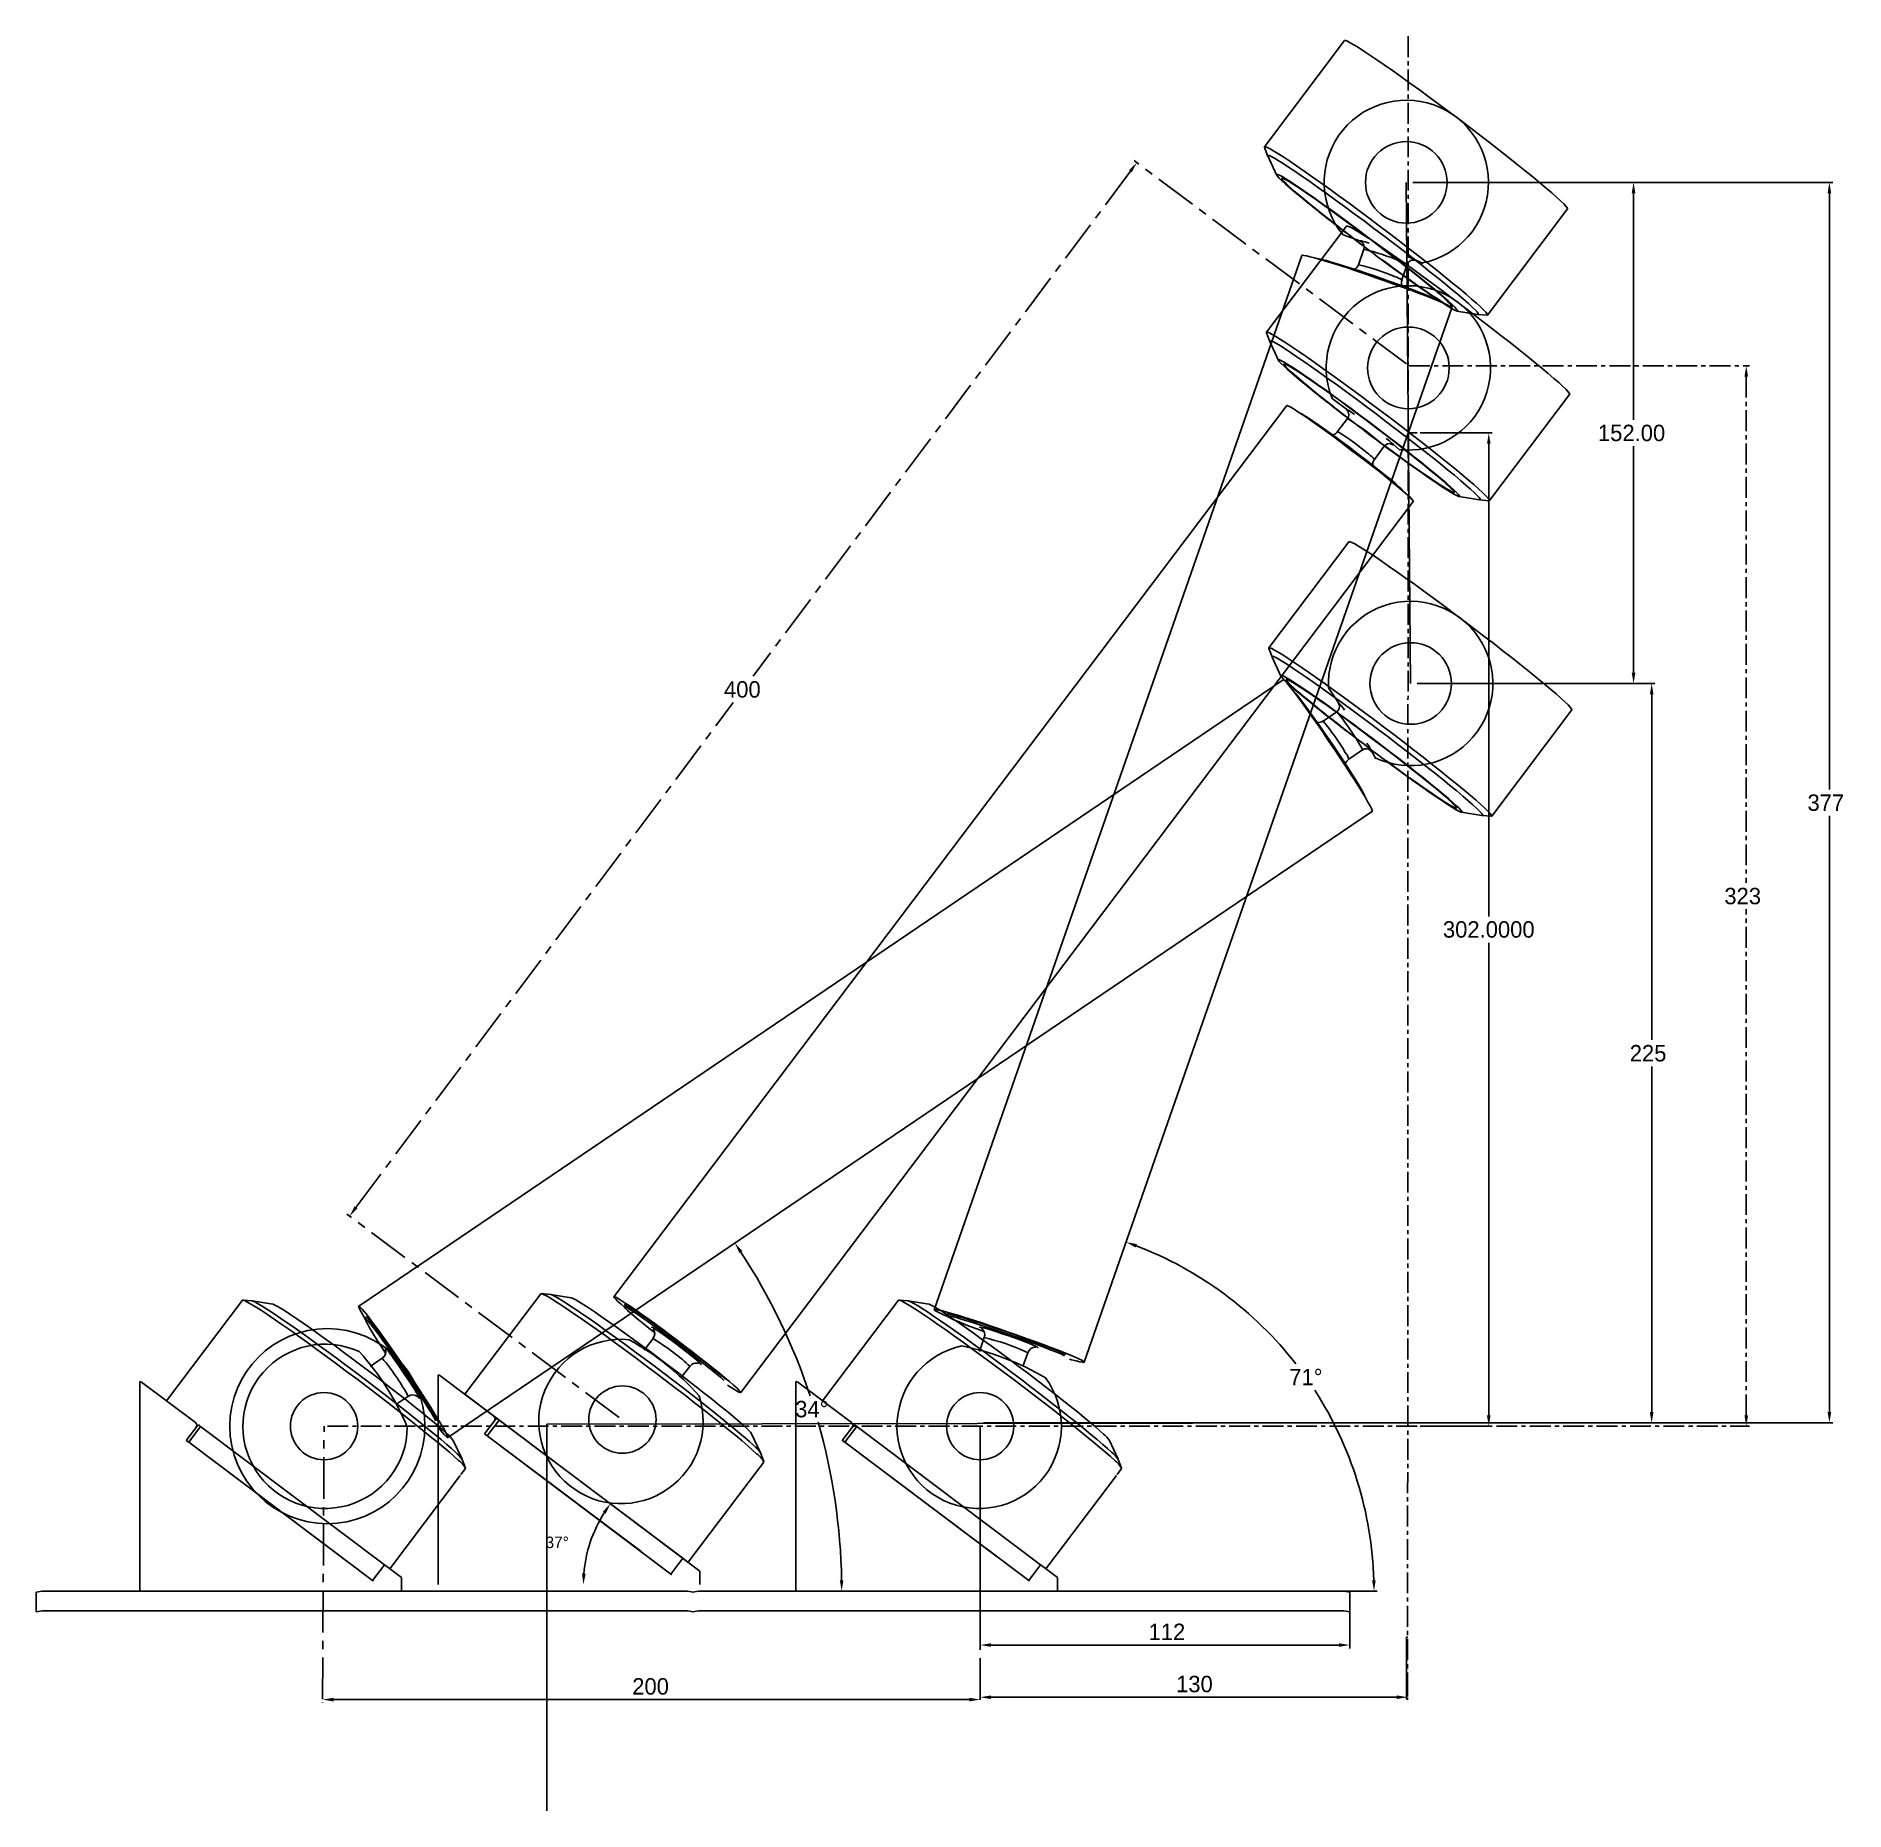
# Model space of a CAD drawing. Extents: x -89 to 462, y -117 to 423.
import ezdxf

# ---------------------------------------------------------------- set-up
doc = ezdxf.new("R2010")
doc.units = 0
doc.header["$MEASUREMENT"] = 0
doc.header["$PDSIZE"] = -1
doc.linetypes.add('CENTER', pattern=[10.16, 6.35, -1.27, 1.27, -1.27])
doc.linetypes.add('CENTERX2', pattern=[20.32, 12.7, -2.54, 2.54, -2.54])
doc.layers.get('0').update_dxf_attribs({"linetype": 'CONTINUOUS'})
doc.layers.get('DEFPOINTS').update_dxf_attribs({"linetype": 'CONTINUOUS'})
doc.dimstyles.new('ISO-25', dxfattribs={"dimtxt": 2.5, "dimasz": 2.5, "dimexe": 1.25, "dimexo": 0.625, "dimtad": 1, "dimdsep": 46, "dimtxsty": 'STANDARD', "dimcen": 2.5, "dimadec": 0, "dimazin": 0, "dimtfac": 1, "dimtmove": 2, "dimatfit": 3, "dimfxl": 1, "dimtolj": 1, "dimtzin": 0, "dimarcsym": 0})

msp = doc.modelspace()

# ---------------------------------------------------------------- blocks, each defined once
blk = doc.blocks.new('*D9')
at = {"color": 0}
blk.add_arc((118.76, -48.2), 40.88, 147.6702, 175.3706, dxfattribs=at)
for points in [[(84.67, -26.65), (83.76, -26.02), (86.09, -23.62)], [(77.46, -44.87), (78.56, -44.92), (77.88, -48.2)]]:
    blk.add_solid(points, dxfattribs=at)
at = {"layer": 'DEFPOINTS', "color": 0}
for p in [(41.81, 9.7), (81.6, -31.15), (33.69, -48.2), (113.28, -48.2), (113.29, -44.08)]:
    blk.add_point(p, dxfattribs=at)
at = {"color": 0, "linetype": 'Continuous'}
blk.add_text('37°', height=3.5, dxfattribs=at).set_placement((66.37, -37.09))
blk = doc.blocks.new('*D22')
at = {"color": 0}
for p, q in [((331.51, 225.93), (403.82, 225.93)), ((402.82, 222.63), (402.82, 117.49)), ((402.82, 4.3), (402.82, 109.44)), ((200.57, 1), (403.82, 1))]:
    blk.add_line(p, q, dxfattribs=at)
for points in [[(403.37, 222.63), (402.27, 222.63), (402.82, 225.93)], [(402.27, 4.3), (403.37, 4.3), (402.82, 1)]]:
    blk.add_solid(points, dxfattribs=at)
at = {"layer": 'DEFPOINTS', "color": 0}
for p in [(330.51, 225.93), (199.57, 1), (402.82, 1)]:
    blk.add_point(p, dxfattribs=at)
at = {"color": 0, "linetype": 'Continuous'}
blk.add_text('225', height=5, dxfattribs=at).set_placement((396.15, 110.96))
blk = doc.blocks.new('*D23')
at = {"color": 0, "linetype": 'CENTER'}
for p, q in [((329.02, 322.55), (432.59, 322.55)), ((431.59, 319.24), (431.59, 165.3)), ((431.59, 3.3), (431.59, 157.25)), ((0, 0), (432.59, 0))]:
    blk.add_line(p, q, dxfattribs=at)
at = {"color": 0}
for points in [[(432.15, 319.24), (431.04, 319.24), (431.59, 322.55)], [(431.04, 3.3), (432.15, 3.3), (431.59, 0)]]:
    blk.add_solid(points, dxfattribs=at)
at = {"layer": 'DEFPOINTS', "color": 0}
for p in [(328.02, 322.55), (-1, 0), (431.59, 0)]:
    blk.add_point(p, dxfattribs=at)
at = {"color": 0, "linetype": 'Continuous'}
blk.add_text('323', height=5, dxfattribs=at).set_placement((424.93, 158.77))
blk = doc.blocks.new('*D24')
at = {"color": 0}
for p, q in [((330.19, 378.39), (457.88, 378.39)), ((456.88, 375.09), (456.88, 193.72)), ((456.88, 4.3), (456.88, 185.67)), ((199.57, 1), (457.88, 1))]:
    blk.add_line(p, q, dxfattribs=at)
for points in [[(457.43, 375.09), (456.33, 375.09), (456.88, 378.39)], [(456.33, 4.3), (457.43, 4.3), (456.88, 1)]]:
    blk.add_solid(points, dxfattribs=at)
at = {"layer": 'DEFPOINTS', "color": 0}
for p in [(329.19, 378.39), (198.57, 1), (456.88, 1)]:
    blk.add_point(p, dxfattribs=at)
at = {"color": 0, "linetype": 'Continuous'}
blk.add_text('377', height=5, dxfattribs=at).set_placement((450.21, 187.19))
blk = doc.blocks.new('*D26')
at = {"color": 0}
for p, q in [((198.57, -82.28), (198.57, -81.46)), ((201.88, -82.46), (325.27, -82.46)), ((328.57, -82.28), (328.57, -81.46))]:
    blk.add_line(p, q, dxfattribs=at)
for points in [[(201.88, -81.91), (201.88, -83.02), (198.57, -82.46)], [(325.27, -83.02), (325.27, -81.91), (328.57, -82.46)]]:
    blk.add_solid(points, dxfattribs=at)
at = {"layer": 'DEFPOINTS', "color": 0}
for p in [(328.57, -82.46), (198.57, -83.28), (328.57, -83.28)]:
    blk.add_point(p, dxfattribs=at)
at = {"color": 0, "linetype": 'Continuous'}
blk.add_text('130', height=5, dxfattribs=at).set_placement((258.16, -80.94))
blk = doc.blocks.new('*D27')
at = {"color": 0}
for p, q in [((198.57, -82.28), (198.57, -82.18)), ((-1.43, -84.04), (-1.43, -84.18)), ((195.27, -83.18), (1.88, -83.18))]:
    blk.add_line(p, q, dxfattribs=at)
for points in [[(1.88, -82.63), (1.88, -83.73), (-1.43, -83.18)], [(195.27, -83.73), (195.27, -82.63), (198.57, -83.18)]]:
    blk.add_solid(points, dxfattribs=at)
at = {"layer": 'DEFPOINTS', "color": 0}
for p in [(-1.43, -83.04), (-1.43, -83.18), (198.57, -83.28)]:
    blk.add_point(p, dxfattribs=at)
at = {"color": 0, "linetype": 'Continuous'}
blk.add_text('200', height=5, dxfattribs=at).set_placement((92.74, -81.66))
blk = doc.blocks.new('*D28')
at = {"color": 0, "linetype": 'CENTERX2'}
for p, q in [((244.25, 381.76), (129.49, 228.16)), ((328.22, 323.15), (245.43, 385)), ((8.71, 66.52), (123.47, 220.12)), ((88.73, 2.62), (5.94, 64.48))]:
    blk.add_line(p, q, dxfattribs=at)
at = {"color": 0}
for points in [[(244.69, 381.43), (243.81, 382.09), (246.23, 384.4)], [(8.27, 66.85), (9.15, 66.19), (6.74, 63.88)]]:
    blk.add_solid(points, dxfattribs=at)
at = {"layer": 'DEFPOINTS', "color": 0}
for p in [(329.02, 322.55), (6.74, 63.88), (89.53, 2.02)]:
    blk.add_point(p, dxfattribs=at)
at = {"color": 0, "linetype": 'Continuous'}
blk.add_text('400', height=5, dxfattribs=at).set_placement((120.65, 221.64))
blk = doc.blocks.new('*D29')
at = {"color": 0}
for p, q in [((198.57, 0), (198.57, -67.59)), ((311.01, -51.46), (311.01, -67.59)), ((201.88, -66.59), (307.71, -66.59))]:
    blk.add_line(p, q, dxfattribs=at)
for points in [[(201.88, -66.04), (201.88, -67.14), (198.57, -66.59)], [(307.71, -67.14), (307.71, -66.04), (311.01, -66.59)]]:
    blk.add_solid(points, dxfattribs=at)
at = {"layer": 'DEFPOINTS', "color": 0}
for p in [(198.57, 1), (311.01, -50.46), (311.01, -66.59)]:
    blk.add_point(p, dxfattribs=at)
at = {"color": 0, "linetype": 'Continuous'}
blk.add_text('112', height=5, dxfattribs=at).set_placement((249.79, -65.07))
blk = doc.blocks.new('*D32')
at = {"color": 0}
blk.add_line((307.01, -50.19), (319.37, -50.19), dxfattribs=at)
for start, end in [(37.9451, 69.095), (1.6825, 32.911)]:
    blk.add_arc((205.92, -50.19), 112.45, start, end, dxfattribs=at)
for points in [[(246.24, 55.38), (245.86, 54.34), (242.95, 55.99)], [(317.77, -46.89), (318.87, -46.88), (318.37, -50.19)]]:
    blk.add_solid(points, dxfattribs=at)
at = {"layer": 'DEFPOINTS', "color": 0}
for p in [(342.06, 340.25), (230.22, 19.51), (308.97, -5.18), (116.01, -50.19), (306.01, -50.19)]:
    blk.add_point(p, dxfattribs=at)
at = {"color": 0, "linetype": 'Continuous'}
blk.add_text('71°', height=5, dxfattribs=at).set_placement((292.6, 12.44))
blk = doc.blocks.new('*D33')
at = {"color": 0}
for start, end in [(18.3383, 33.1109), (1.002, 15.7834)]:
    blk.add_arc((-32.36, -50.19), 188.81, start, end, dxfattribs=at)
for points in [[(126.25, 53.26), (125.33, 52.65), (123.96, 55.7)], [(155.87, -46.89), (156.97, -46.88), (156.45, -50.19)]]:
    blk.add_solid(points, dxfattribs=at)
at = {"layer": 'DEFPOINTS', "color": 0}
for p in [(317.86, 187.05), (36.63, -3.45), (152.74, -12.96), (116.01, -50.19), (306.01, -50.19)]:
    blk.add_point(p, dxfattribs=at)
at = {"color": 0, "linetype": 'Continuous'}
blk.add_text('34°', height=5, dxfattribs=at).set_placement((142.31, 2.69))
blk = doc.blocks.new('*D34')
at = {"color": 0}
for p, q in [((331.19, 378.39), (398.31, 378.39)), ((397.31, 375.09), (397.31, 306.18)), ((397.31, 229.23), (397.31, 298.13)), ((332.51, 225.93), (398.31, 225.93))]:
    blk.add_line(p, q, dxfattribs=at)
for points in [[(397.86, 375.09), (396.76, 375.09), (397.31, 378.39)], [(396.76, 229.23), (397.86, 229.23), (397.31, 225.93)]]:
    blk.add_solid(points, dxfattribs=at)
at = {"layer": 'DEFPOINTS', "color": 0}
for p in [(330.19, 378.39), (331.51, 225.93), (397.31, 225.93)]:
    blk.add_point(p, dxfattribs=at)
at = {"color": 0, "linetype": 'Continuous'}
blk.add_text('152.00', height=5, dxfattribs=at).set_placement((386.48, 299.66))
blk = doc.blocks.new('*D36')
at = {"color": 0, "lineweight": -2, "transparency": 16777216}
for p, q in [((332.45, 302.16), (354.27, 302.16)), ((353.27, 298.86), (353.27, 155.1)), ((353.27, 3.3), (353.27, 147.06)), ((332.45, 0), (354.27, 0))]:
    blk.add_line(p, q, dxfattribs=at)
at = {"color": 0, "transparency": 16777216}
for points in [[(352.72, 298.86), (353.82, 298.86), (353.27, 302.16)], [(352.72, 3.3), (353.82, 3.3), (353.27, 0)]]:
    blk.add_solid(points, dxfattribs=at)
at = {"layer": 'DEFPOINTS', "color": 0, "transparency": 16777216}
for p in [(331.45, 302.16), (331.45, 0), (353.27, 0)]:
    blk.add_point(p, dxfattribs=at)
at = {"color": 0, "transparency": 16777216, "insert": (353.27, 151.08), "char_height": 5, "attachment_point": 5}
blk.add_mtext('\\A1;302.0000', dxfattribs=at)

# ---------------------------------------------------------------- dimensions: what is measured, and where the dimension line sits
at = {"color": 5, "linetype": 'CENTERX2'}
dim = msp.add_aligned_dim(p1=(329.01643, 322.54659), p2=(89.52647, 2.01848), distance=-103.34704, dimstyle='ISO-25', override={"dimtxt": 5, "dimasz": 3.302, "dimexe": 1, "dimexo": 1, "dimgap": 1.524, "dimtih": 1, "dimtoh": 1, "dimdec": 0, "dimrnd": 1, "dimzin": 0, "dimtdec": 2, "dimtmove": 2}, dxfattribs=at)
dim.commit()
dim.dimension.update_dxf_attribs({"geometry": '*D28', "text_midpoint": (126.48162, 224.14087)})
at = {"color": 1}
dim = msp.add_linear_dim(base=(456.88124, 1), p1=(329.18799, 378.38866), p2=(198.57309, 1), angle=90, dimstyle='ISO-25', override={"dimtxt": 5, "dimasz": 3.302, "dimexe": 1, "dimexo": 1, "dimgap": 1.524, "dimtih": 1, "dimtoh": 1, "dimdec": 0, "dimrnd": 1, "dimzin": 0, "dimtdec": 2, "dimtmove": 2}, dxfattribs=at)
dim.commit()
dim.dimension.update_dxf_attribs({"geometry": '*D24', "text_midpoint": (456.88124, 189.69433)})
at = {"color": 3}
dim = msp.add_linear_dim(base=(397.3116, 225.92817), p1=(330.18799, 378.38866), p2=(331.51381, 225.92817), angle=90, dimstyle='ISO-25', override={"dimtxt": 5, "dimasz": 3.302, "dimexe": 1, "dimexo": 1, "dimgap": 1.524, "dimtih": 1, "dimtoh": 1, "dimdec": 2, "dimrnd": 1, "dimzin": 0, "dimtdec": 2, "dimtmove": 2}, dxfattribs=at)
dim.commit()
dim.dimension.update_dxf_attribs({"geometry": '*D34', "text_midpoint": (397.3116, 302.15841)})
for base, line1, picture, middle in [((308.97408, -5.18091), ((342.05865, 340.24632), (230.22339, 19.50523)), '*D32', (297.59714, 14.93545)), ((152.74252, -12.96049), ((317.86423, 187.04989), (36.6324, -3.45112)), '*D33', (148.14403, 5.19427))]:
    dim = msp.add_angular_dim_2l(base=base, line1=line1, line2=((306.00923, -50.18656), (116.00923, -50.18656)), dimstyle='ISO-25', override={"dimtxt": 5, "dimasz": 3.302, "dimexe": 1, "dimexo": 1, "dimgap": 1.524, "dimtih": 1, "dimtoh": 1, "dimdec": 2, "dimrnd": 1, "dimzin": 0, "dimtdec": 2, "dimtmove": 2}, dxfattribs=at)
    dim.commit()
    dim.dimension.update_dxf_attribs({"geometry": picture, "text_midpoint": middle})
at = {"color": 7, "linetype": 'CENTER'}
dim = msp.add_linear_dim(base=(431.59467, 0), p1=(328.01643, 322.54659), p2=(-1, 0), angle=90, dimstyle='ISO-25', override={"dimtxt": 5, "dimasz": 3.302, "dimexe": 1, "dimexo": 1, "dimgap": 1.524, "dimtih": 1, "dimtoh": 1, "dimdec": 0, "dimrnd": 1, "dimzin": 0, "dimtdec": 2, "dimtmove": 2}, dxfattribs=at)
dim.commit()
dim.dimension.update_dxf_attribs({"geometry": '*D23', "text_midpoint": (431.59467, 161.2733)})
at = {"color": 3}
dim = msp.add_aligned_dim(p1=(331.44508, 302.15841), p2=(331.44508, 0), distance=21.82199, dimstyle='ISO-25', override={"dimtxt": 5, "dimasz": 3.302, "dimexe": 1, "dimexo": 1, "dimgap": 1.524, "dimtih": 1, "dimtoh": 1, "dimdec": 4, "dimrnd": 1, "dimzin": 0, "dimtdec": 4, "dimtmove": 0}, dxfattribs=at)
dim.commit()
dim.dimension.update_dxf_attribs({"geometry": '*D36', "text_midpoint": (353.26707, 151.07921)})
at = {"color": 4}
dim = msp.add_linear_dim(base=(402.8203, 1), p1=(330.51381, 225.92817), p2=(199.57309, 1), angle=90, dimstyle='ISO-25', override={"dimtxt": 5, "dimasz": 3.302, "dimexe": 1, "dimexo": 1, "dimgap": 1.524, "dimtih": 1, "dimtoh": 1, "dimdec": 0, "dimrnd": 1, "dimzin": 0, "dimtdec": 2, "dimtmove": 2}, dxfattribs=at)
dim.commit()
dim.dimension.update_dxf_attribs({"geometry": '*D22', "text_midpoint": (402.8203, 113.46408)})
dim = msp.add_angular_dim_2l(base=(81.5998, -31.153), line1=((113.28972, -44.08235), (41.811, 9.70103)), line2=((113.28476, -48.19546), (33.69066, -48.19546)), dimstyle='ISO-25', override={"dimtxt": 3.5, "dimasz": 3.302, "dimexe": 1, "dimexo": 1, "dimgap": 1.524, "dimtih": 1, "dimtoh": 1, "dimdec": 2, "dimrnd": 1, "dimzin": 0, "dimtdec": 2, "dimtmove": 2})
dim.commit()
dim.dimension.update_dxf_attribs({"geometry": '*D9', "text_midpoint": (70.45808, -35.33835), "dimtype": 162})
at = {"color": 7}
for base, p1, p2, picture, middle in [((311.00923, -66.59155), (198.57309, 1), (311.00923, -50.45845), '*D29', (254.79116, -62.56755)), ((-1.42676, -83.17915), (198.57309, -83.27829), (-1.42676, -83.03972), '*D27', (98.57317, -79.15515)), ((328.57309, -82.46484), (198.57309, -83.27829), (328.57309, -83.27829), '*D26', (263.57309, -78.44084))]:
    dim = msp.add_linear_dim(base=base, p1=p1, p2=p2, angle=180, dimstyle='ISO-25', override={"dimtxt": 5, "dimasz": 3.302, "dimexe": 1, "dimexo": 1, "dimgap": 1.524, "dimtih": 1, "dimtoh": 1, "dimdec": 0, "dimrnd": 1, "dimzin": 0, "dimtdec": 2, "dimtmove": 2}, dxfattribs=at)
    dim.commit()
    dim.dimension.update_dxf_attribs({"geometry": picture, "text_midpoint": middle})

# ---------------------------------------------------------------- linework, layer by layer
at = {"color": 1, "linetype": 'Continuous'}
for p, q in [((285.00982, 389.23402), (309.38644, 421.53503)), ((286.01032, 386.45721), (285.01405, 389.07109)), ((288.70847, 380.66394), (286.02731, 386.41727)), ((377.23403, 370.33244), (352.85741, 338.03144)), ((313.63214, 353.33215), (315.27678, 358.04893)), ((184.61626, 35.40742), (296.45152, 356.14851)), ((328.49623, 353.4396), (326.8516, 348.72282)), ((342.05865, 340.24632), (230.22339, 19.50523)), ((349.8696, 338.23737), (343.60153, 339.23775)), ((352.69957, 337.99082), (349.91267, 338.23198)), ((150.62978, 7.70993), (173.71752, 38.30306)), ((173.87536, 38.34367), (176.66225, 38.10252)), ((176.70533, 38.09713), (182.97339, 37.09674)), ((188.60475, 33.46795), (188.53313, 34.0217)), ((188.53488, 34.04108), (188.56997, 34.14172)), ((198.36538, 22.7496), (199.82331, 26.93092)), ((213.04277, 22.32159), (211.58484, 18.14027)), ((142.50944, -50.18656), (142.51111, 13.56782)), ((143.08457, 13.38724), (159.4451, 1.07694)), ((156.64073, -4.34811), (160.24416, 0.42674)), ((159.84843, 0.45083), (159.82525, 0.46828)), ((159.84843, 0.45083), (159.832, 0.42906)), ((156.93073, -3.91399), (156.93073, -3.96383)), ((157.02815, -4.60615), (204.15733, -40.06799)), ((161.04237, -0.12126), (157.43148, -4.90598)), ((213.33597, -46.9707), (157.43148, -4.90598)), ((159.64192, -0.32144), (159.64192, -0.37128)), ((216.94686, -42.18598), (161.04237, -0.12126)), ((237.86645, -4.32944), (240.54761, -10.08277)), ((240.56461, -10.12271), (241.56087, -12.7366)), ((240.00923, -14.96118), (218.54943, -43.39717)), ((241.56511, -12.89953), (240.22281, -14.67817)), ((216.94686, -42.18598), (213.33597, -46.9707)), ((217.23338, -42.40755), (222.10849, -46.07345)), ((222.10849, -46.07345), (222.10354, -50.18656)), ((222.10849, -46.39972), (222.10393, -50.18656)), ((222.13799, -46.47264), (222.10836, -46.5119)), ((222.10849, -46.07345), (222.10849, -46.39972)), ((222.13799, -50.18656), (222.13799, -46.47264)), ((306.00923, -50.18656), (116.00923, -50.18656)), ((306.00923, -56.17768), (116.00923, -56.17768))]:
    msp.add_line(p, q, dxfattribs=at)
at = {"linetype": 'CENTER'}
msp.add_line((328.78892, 422.86276), (328.57309, -83.27829), dxfattribs=at)
at = {"color": 3}
for p, q in [((328.18799, 378.38866), (329.51381, 225.92817)), ((328.8509, 302.15841), (331.44508, 302.15841)), ((328.72717, 1), (66.72749, 0.58672)), ((66.72749, 0.58672), (66.72749, -117.02243))]:
    msp.add_line(p, q, dxfattribs=at)
at = {"color": 7, "linetype": 'Continuous'}
for p, q in [((285.63935, 332.79341), (310.01598, 365.09442)), ((286.63985, 330.0166), (285.64358, 332.63048)), ((289.33801, 324.22333), (286.65685, 329.97666)), ((377.86356, 313.89183), (353.48694, 281.59082)), ((87.18083, 39.35173), (291.79794, 310.48603)), ((307.29263, 302.54752), (310.3017, 306.53479)), ((321.4766, 298.10142), (318.46753, 294.11415)), ((330.35133, 281.39091), (125.73422, 10.25661)), ((350.49913, 281.79675), (344.23107, 282.79714)), ((353.3291, 281.55021), (350.5422, 281.79136)), ((41.811, 9.70103), (64.89874, 40.29416)), ((65.05658, 40.33477), (67.84348, 40.09362)), ((67.88655, 40.08823), (74.15461, 39.08784)), ((90.38452, 36.28482), (90.48578, 36.83392)), ((90.49338, 36.85184), (90.55758, 36.93691)), ((96.39715, 23.09386), (99.06463, 26.62849)), ((110.23953, 18.19512), (107.57205, 14.6605)), ((33.69066, -48.19546), (33.69234, 15.55892)), ((34.26579, 15.37834), (50.62632, 3.06804)), ((47.82195, -2.35701), (51.42539, 2.41784)), ((52.2236, 1.86984), (48.61271, -2.91489)), ((51.02966, 2.44193), (51.00647, 2.45938)), ((51.02966, 2.44193), (51.01323, 2.42016)), ((108.12808, -40.19488), (52.2236, 1.86984)), ((48.20937, -2.61505), (95.33855, -38.07689)), ((104.51719, -44.97961), (48.61271, -2.91489)), ((129.04768, -2.33834), (131.72883, -8.09167)), ((132.74633, -10.90843), (131.40404, -12.68707)), ((131.74583, -8.13162), (132.7421, -10.7455)), ((131.40404, -12.68707), (109.73066, -41.40607)), ((108.12808, -40.19488), (104.51719, -44.97961)), ((108.41461, -40.41645), (113.28972, -44.08235)), ((113.28972, -44.08235), (113.28476, -48.19546)), ((113.28972, -44.40862), (113.28516, -48.19546)), ((113.28972, -44.08235), (113.28972, -44.40862)), ((113.31921, -48.19546), (113.31921, -44.48154)), ((328.57309, -83.27829), (328.37309, -83.00608))]:
    msp.add_line(p, q, dxfattribs=at)
at = {"color": 1}
for p, q in [((314.0821, 360.61388), (308.9586, 362.41271)), ((330.85549, 354.82578), (333.3499, 353.72215))]:
    msp.add_line(p, q, dxfattribs=at)
for p, q in [((309.94921, 309.34227), (305.62191, 312.6226)), ((324.14686, 298.69918), (326.18391, 296.8852)), ((113.28972, -44.08235), (41.811, 9.70103))]:
    msp.add_line(p, q)
at = {"color": 4, "linetype": 'Continuous'}
for p, q in [((286.33564, 236.77353), (310.71227, 269.07454)), ((287.33614, 233.99672), (286.33988, 236.6106)), ((290.0343, 228.20345), (287.35314, 233.95678)), ((9.5445, 36.53807), (290.77632, 227.03908)), ((302.87595, 214.52091), (307.01171, 217.32239)), ((378.55986, 217.87195), (354.18323, 185.57094)), ((314.86328, 205.73132), (310.72751, 202.92984)), ((317.86423, 187.04989), (36.6324, -3.45112)), ((351.19543, 185.77688), (344.92736, 186.77726)), ((354.02539, 185.53033), (351.2385, 185.77148)), ((-48.94331, 7.70993), (-25.85558, 38.30306)), ((-25.69774, 38.34367), (-22.91084, 38.10252)), ((-22.86777, 38.09713), (-16.5997, 37.09674)), ((11.58574, 32.6007), (11.85894, 33.08765)), ((11.87192, 33.10215), (11.96016, 33.16192)), ((13.01494, 18.17467), (16.68121, 20.65812)), ((-57.06366, -50.18656), (-57.06198, 13.56782)), ((-56.48853, 13.38724), (-40.12799, 1.07694)), ((24.53277, 9.06705), (20.86651, 6.5836)), ((-42.93237, -4.34811), (-39.32893, 0.42674)), ((-39.72466, 0.45083), (-39.74785, 0.46828)), ((-39.72466, 0.45083), (-39.74109, 0.42906)), ((-42.54494, -4.60615), (4.58423, -40.06799)), ((-38.53072, -0.12126), (-42.14161, -4.90598)), ((13.76287, -46.9707), (-42.14161, -4.90598)), ((-39.93117, -0.32144), (-39.93117, -0.37128)), ((17.37376, -42.18598), (-38.53072, -0.12126)), ((38.29336, -4.32944), (40.97452, -10.08277)), ((40.99151, -10.12271), (41.98778, -12.7366)), ((40.43614, -14.96118), (18.97634, -43.39717)), ((41.99201, -12.89953), (40.64972, -14.67817)), ((17.37376, -42.18598), (13.76287, -46.9707)), ((17.66029, -42.40755), (22.5354, -46.07345)), ((22.5354, -46.07345), (22.53045, -50.18656)), ((22.5354, -46.39972), (22.53084, -50.18656)), ((22.56489, -46.47264), (22.53527, -46.5119)), ((22.5354, -46.07345), (22.5354, -46.39972)), ((22.56489, -50.18656), (22.56489, -46.47264)), ((106.43614, -50.18656), (-83.56386, -50.18656)), ((106.43614, -56.17768), (-83.56386, -56.17768))]:
    msp.add_line(p, q, dxfattribs=at)
at = {"color": 4}
for p, q in [((307.58501, 220.09323), (304.54936, 224.59555)), ((317.58347, 205.43447), (318.92534, 203.05971)), ((-88.56386, -50.45845), (-88.56386, -56.44958))]:
    msp.add_line(p, q, dxfattribs=at)
at = {"linetype": 'CENTERX2'}
for p, q in [((-1.42676, -83.03972), (-1, 0)), ((198.57309, -83.27829), (198.57309, 0))]:
    msp.add_line(p, q, dxfattribs=at)
at = {"color": 8, "linetype": 'Continuous'}
for p, q in [((50.82315, 1.66966), (50.82315, 1.61982)), ((113.31921, -44.48154), (113.28958, -44.5208)), ((328.27309, -64.07201), (328.27309, -83.00608))]:
    msp.add_line(p, q, dxfattribs=at)
at = {"color": 2, "linetype": 'Continuous'}
msp.add_line((311.00923, -57.94026), (311.00923, -50.45845), dxfattribs=at)
at = {"color": 1, "linetype": 'Continuous', "flags": 128}
for points in [[(309.38644, 421.53503), (309.41553, 421.55941), (309.71885, 421.54054), (310.30051, 421.30948), (311.15571, 420.86816), (312.27735, 420.22022), (313.65614, 419.37103), (315.28065, 418.32764), (317.13742, 417.09868), (319.21107, 415.69434), (321.48442, 414.12626), (323.93861, 412.40743), (326.55333, 410.5521), (329.3069, 408.57563), (332.17651, 406.49441), (335.13837, 404.32568), (338.16795, 402.08741), (341.24014, 399.79815), (344.32948, 397.47687), (347.41038, 395.1428), (350.4573, 392.81528), (353.445, 390.51361), (356.34872, 388.25685), (359.1444, 386.0637), (361.80887, 383.95233), (364.32006, 381.94025), (366.65715, 380.04413), (368.80078, 378.27967), (370.73319, 376.66149), (372.43836, 375.20302), (373.90217, 373.91632), (375.11249, 372.81207), (376.05928, 371.89941), (376.7347, 371.18591), (377.13316, 370.67747), (377.25135, 370.37832), (377.23403, 370.33244)], [(285.01405, 389.07109), (285.0389, 389.2584), (285.34222, 389.23953), (285.92389, 389.00848), (286.77909, 388.56715), (287.90073, 387.91921), (289.27952, 387.07002), (290.90403, 386.02663), (292.7608, 384.79767), (294.83445, 383.39333), (297.10779, 381.82525), (299.56199, 380.10643), (302.17671, 378.25109), (304.93028, 376.27462), (307.79988, 374.1934), (310.76175, 372.02467), (313.79133, 369.7864), (316.86352, 367.49714), (319.95286, 365.17586), (323.03376, 362.84179), (326.08068, 360.51427), (329.06838, 358.2126), (331.9721, 355.95584), (334.76778, 353.76269), (337.43225, 351.65133), (339.94343, 349.63924), (342.28053, 347.74312), (344.42416, 345.97866), (346.35657, 344.36049), (348.06174, 342.90201), (349.52555, 341.61531), (350.73586, 340.51106), (351.68266, 339.5984), (352.35808, 338.8849), (352.75654, 338.37646), (352.87472, 338.07731), (352.71167, 337.98992), (352.69957, 337.99082)], [(286.02731, 386.41727), (285.99217, 386.5201), (286.09156, 386.64974), (286.47167, 386.56664), (287.12914, 386.27152), (288.0582, 385.76697), (289.2507, 385.05742), (290.69614, 384.14912), (292.38183, 383.05005), (294.29295, 381.76986), (296.41271, 380.3198), (298.72248, 378.71263), (301.20195, 376.96245), (303.82935, 375.08466), (306.58158, 373.09575), (309.43445, 371.0132), (312.3629, 368.85532), (315.34118, 366.64106), (318.34313, 364.38989), (321.34237, 362.12159), (324.31253, 359.8561), (327.22751, 357.61332), (330.0617, 355.41296), (332.79019, 353.27437), (335.389, 351.21632), (337.8353, 349.25692), (340.10758, 347.41337), (342.18588, 345.70189), (344.05193, 344.13751), (345.68933, 342.73397), (347.0837, 341.50362), (348.22278, 340.45727), (349.09656, 339.6041), (349.69735, 338.95163), (350.0199, 338.50557), (350.06134, 338.26986), (349.8696, 338.23737)], [(298.20627, 372.18992), (296.19025, 373.83827), (294.37986, 375.34513), (292.79366, 376.69501), (291.44794, 377.87408), (290.3565, 378.87023), (289.53054, 379.67325), (288.97854, 380.27488), (288.70616, 380.66896), (288.7162, 380.85145), (289.00855, 380.82047), (289.58022, 380.57634), (290.42533, 380.12156), (291.53522, 379.46081), (292.8985, 378.60085), (294.50117, 377.55053), (296.3268, 376.3206), (298.35665, 374.9237), (300.56989, 373.37416), (302.9438, 371.68788), (305.45404, 369.88216), (308.07484, 367.97553), (310.7793, 365.98756), (313.53968, 363.93864), (316.32766, 361.8498), (319.11461, 359.74248), (321.87196, 357.63829), (324.57139, 355.55884), (327.18521, 353.52545), (329.68661, 351.559), (332.0499, 349.67966), (334.25085, 347.90671), (336.26687, 346.25836), (338.07726, 344.7515), (339.66346, 343.40162), (341.00918, 342.22255), (342.10062, 341.2264), (342.92658, 340.42338), (343.47858, 339.82175), (343.75096, 339.42766), (343.74092, 339.24518), (343.44857, 339.27616), (342.8769, 339.52029), (342.03179, 339.97507), (340.9219, 340.63582), (339.55862, 341.49577), (337.95595, 342.5461), (336.13032, 343.77603), (334.10047, 345.17293), (331.88723, 346.72247), (329.51332, 348.40875), (327.00308, 350.21447), (324.38228, 352.1211), (321.67782, 354.10907), (320.79878, 354.75943)], [(299.25104, 371.48606), (297.29182, 373.0884), (295.54008, 374.54788), (294.01501, 375.8485), (292.73331, 376.97601), (291.70903, 377.91805), (290.95339, 378.66431), (290.47468, 379.20661), (290.27812, 379.53901), (290.36589, 379.65786), (290.73701, 379.56186), (291.38742, 379.25208), (292.31, 378.73189), (293.49464, 378.007), (294.92835, 377.08535), (296.59543, 375.97704), (298.47762, 374.69421), (300.55429, 373.25092), (302.80269, 371.66297), (305.19819, 369.94778), (307.71453, 368.12412), (310.32416, 366.21199), (312.99848, 364.23232), (315.70819, 362.20681), (318.4236, 360.15766), (321.11496, 358.1073), (323.75279, 356.07821), (326.30817, 354.09262), (328.75313, 352.17228), (331.06086, 350.33823), (333.20608, 348.61057), (335.1653, 347.00822), (336.91704, 345.54875), (338.44211, 344.24813), (339.72381, 343.12062), (340.74809, 342.17858), (341.50373, 341.43232), (341.98244, 340.89002), (342.179, 340.55762), (342.09123, 340.43877), (341.72011, 340.53476), (341.0697, 340.84455), (340.14712, 341.36474), (338.96248, 342.08963), (337.52877, 343.01128), (335.86169, 344.11959), (333.9795, 345.40242), (331.90283, 346.84571), (329.65443, 348.43365), (327.25894, 350.14885), (324.74259, 351.97251), (322.13296, 353.88464), (320.8636, 354.82183)], [(314.14807, 360.48817), (314.09599, 360.52531), (314.0821, 360.61388), (314.41466, 360.58033), (314.51044, 360.56136)], [(314.52234, 360.28542), (314.45575, 360.31824), (314.14807, 360.48817)], [(316.18866, 350.36487), (313.48699, 351.27886), (310.86944, 352.14792), (308.37418, 352.95937), (306.03758, 353.70138), (303.89372, 354.36313), (301.97386, 354.93497), (300.30601, 355.40857), (298.91447, 355.777), (297.81955, 356.03491), (297.0372, 356.17854), (296.57884, 356.20577), (296.45152, 356.14851)], [(300.97656, 355.22142), (301.08278, 355.21522), (301.7008, 355.11772), (302.63501, 354.90515), (303.86875, 354.58129), (305.37999, 354.15193), (307.14176, 353.62473), (309.12263, 353.0091), (311.28726, 352.31602), (313.597, 351.55786), (316.01064, 350.74814), (318.48512, 349.90133), (320.97627, 349.03253), (323.43965, 348.15724), (325.83128, 347.29109), (328.1085, 346.44953), (330.23066, 345.64758), (332.1599, 344.89954)], [(328.35009, 355.9132), (329.48075, 355.4567), (330.32744, 355.08921), (330.85549, 354.82578), (331.04328, 354.6772), (330.90153, 354.64783)], [(330.90153, 354.64783), (330.88312, 354.64954), (330.41569, 354.7361)], [(342.05828, 340.21404), (342.05865, 340.24632), (341.85381, 340.45133), (341.31942, 340.76883), (340.46327, 341.19419), (339.29786, 341.72119), (337.84018, 342.34217), (336.11147, 343.04805), (334.13696, 343.82856), (331.94543, 344.6723), (329.56884, 345.56698), (327.04185, 346.49954), (324.4013, 347.45639), (321.68571, 348.42358), (318.93466, 349.38699), (316.18829, 350.33259)], [(239.38951, -10.36943), (238.16633, -9.25587), (236.69021, -7.96036), (234.97338, -6.49364), (233.03007, -4.86787), (230.87638, -3.0965), (228.53015, -1.19423), (226.01084, 0.82319), (223.33931, 2.93905), (220.5377, 5.13579), (217.62923, 7.39524), (214.63799, 9.69865), (211.58878, 12.02695), (208.50686, 14.36084), (205.41776, 16.68098), (202.34709, 18.96815), (199.3203, 21.20339), (196.36245, 23.36819), (193.49806, 25.4446), (190.75086, 27.41542), (188.14363, 29.26432), (185.69796, 30.97598), (183.43412, 32.53621), (181.37087, 33.93208), (179.5253, 35.15204), (177.91271, 36.18596), (176.54646, 37.02529), (175.43788, 37.66306), (174.59614, 38.094), (174.02822, 38.31453), (173.73884, 38.32283), (173.71752, 38.30306)], [(238.51461, -7.88785), (237.3216, -6.80246), (235.87567, -5.5352), (234.18951, -4.09719), (232.27796, -2.50107), (230.1578, -0.76088), (227.84768, 1.1081), (225.36788, 3.08945), (222.74021, 5.16574), (219.98776, 7.31873), (217.13471, 9.52951), (214.20614, 11.77864), (211.22778, 14.04635), (208.22581, 16.31273), (205.22661, 18.55785), (202.25654, 20.76198), (199.34169, 22.90576), (196.50769, 24.97034), (193.77943, 26.93757), (191.1809, 28.79018), (188.73493, 30.51188), (186.46301, 32.08753), (184.38512, 33.50331), (182.51951, 34.74675), (180.88257, 35.80693), (179.4887, 36.67454), (178.35014, 37.34196), (177.4769, 37.80331), (176.87665, 38.05454), (176.66225, 38.10252)], [(236.11843, -2.4422), (235.00032, -1.42676), (233.62923, -0.22957), (232.01922, 1.1371), (230.18682, 2.65922), (228.15083, 4.32117), (225.93214, 6.1059), (223.55353, 7.99509), (221.03938, 9.96935), (218.41552, 12.00844), (215.70885, 14.09143), (212.94716, 16.19693), (210.15878, 18.30335), (207.37232, 20.38907), (204.61638, 22.43269), (201.91924, 24.41324), (199.30857, 26.31039), (196.81117, 28.10468), (194.45265, 29.7777), (192.25723, 31.31228), (190.24742, 32.69267), (188.44386, 33.9047), (186.86505, 34.93595), (185.52718, 35.77582), (184.444, 36.41571), (183.62661, 36.84903), (183.0834, 37.07136), (182.97339, 37.09674)], [(204.35339, 29.62378), (201.65173, 30.53777), (199.03418, 31.40683), (196.53891, 32.21828), (194.20231, 32.96029), (192.05845, 33.62204), (190.1386, 34.19389), (188.47074, 34.66748), (187.07921, 35.03592), (185.98428, 35.29383), (185.20194, 35.43745), (184.74358, 35.46469), (184.61589, 35.37515), (184.82073, 35.17013), (185.35512, 34.85263), (186.21127, 34.42728), (187.37668, 33.90027), (188.73671, 33.32001)], [(204.86129, 29.26478), (202.37086, 30.1065), (199.97054, 30.90093), (197.70314, 31.63388), (195.60914, 32.29229), (193.7259, 32.86441), (192.08703, 33.34001), (190.72178, 33.71062), (189.6545, 33.96962), (188.90424, 34.11239), (188.4844, 34.13639), (188.40245, 34.04118), (188.54841, 33.90353)], [(224.62962, 21.84726), (223.43894, 22.36987), (221.9624, 22.98325), (220.22635, 23.67644), (218.26177, 24.43709), (216.10371, 25.25162), (213.79069, 26.10549), (211.36398, 26.98347), (208.86689, 27.86988), (206.34397, 28.74892), (203.84025, 29.60489), (201.40041, 30.42251), (199.06799, 31.18721), (196.8846, 31.88533), (194.88922, 32.50441), (193.11744, 33.03341), (191.60089, 33.46288), (190.36663, 33.78517), (189.43669, 33.99452), (188.82765, 34.0872), (188.5504, 34.06154), (188.53313, 34.0217)], [(224.25003, 21.4457), (223.07424, 21.96177), (221.61616, 22.56748), (219.90181, 23.25201), (217.96178, 24.00316), (215.8307, 24.8075), (213.54659, 25.6507), (211.15021, 26.5177), (208.68433, 27.39304), (206.19295, 28.26108), (203.72053, 29.10635), (201.31119, 29.91376), (199.00792, 30.66889), (196.85183, 31.35828), (194.88139, 31.96963), (193.13176, 32.49201), (191.63417, 32.91612), (190.41534, 33.23438), (189.49702, 33.44111), (188.89559, 33.53263), (188.6218, 33.5073), (188.68053, 33.36557), (189.07072, 33.10997), (189.78542, 32.74507), (190.81187, 32.27737), (192.13175, 31.71523), (193.72152, 31.06866), (195.55279, 30.34922), (197.5929, 29.56973), (199.67373, 28.79277)], [(215.35881, 24.38063), (214.48957, 24.75653), (213.34277, 25.21933), (211.96249, 25.75125), (210.40175, 26.33185), (208.72055, 26.93881), (206.98349, 27.54882), (205.25732, 28.13842), (203.60838, 28.68497), (202.10004, 29.16745), (200.79026, 29.56733), (199.72938, 29.86924), (198.95816, 30.06157), (198.50625, 30.13694), (198.391, 30.09245), (198.48975, 30.00613)], [(225.69798, 20.40004), (226.36854, 20.2129), (227.76007, 19.84446), (228.855, 19.58655), (229.63734, 19.44293), (230.0957, 19.41569), (230.22339, 19.50523), (230.01854, 19.71024), (229.48415, 20.02774), (228.62801, 20.4531), (227.4626, 20.98011), (226.00491, 21.60108), (224.27621, 22.30697), (222.3017, 23.08747), (220.11017, 23.93121), (217.73358, 24.82589), (215.20658, 25.75845), (212.56604, 26.7153), (209.85044, 27.68249), (207.0994, 28.6459), (204.35302, 29.5915)], [(213.04281, 22.3217), (212.91146, 22.43618), (212.45647, 22.66308)], [(215.98104, 23.90264), (216.02769, 23.89895), (216.14294, 23.94344), (215.91708, 24.10609), (215.35881, 24.38063)], [(213.62361, -47.19079), (213.49177, -47.08898), (213.33597, -46.9707)], [(222.13799, -46.47264), (222.12264, -46.45049), (222.10845, -46.43577)]]:
    msp.add_lwpolyline(points, dxfattribs=at)
at = {"color": 7, "linetype": 'Continuous', "flags": 128}
for points in [[(310.01598, 365.09442), (310.04506, 365.1188), (310.34838, 365.09993), (310.93005, 364.86887), (311.78524, 364.42755), (312.90688, 363.77961), (314.28567, 362.93042), (315.91018, 361.88702), (317.76696, 360.65807), (319.84061, 359.25373), (322.11395, 357.68565), (324.56815, 355.96682), (327.18286, 354.11149), (329.93644, 352.13502), (332.80604, 350.0538), (335.76791, 347.88507), (338.79748, 345.6468), (341.86967, 343.35754), (344.95902, 341.03625), (348.03991, 338.70218), (351.08684, 336.37467), (354.07454, 334.073), (356.97825, 331.81623), (359.77393, 329.62308), (362.4384, 327.51172), (364.94959, 325.49964), (367.28668, 323.60352), (369.43031, 321.83906), (371.36272, 320.22088), (373.0679, 318.76241), (374.53171, 317.47571), (375.74202, 316.37146), (376.68881, 315.4588), (377.36424, 314.7453), (377.76269, 314.23686), (377.88088, 313.93771), (377.86356, 313.89183)], [(285.64358, 332.63048), (285.66844, 332.81779), (285.97176, 332.79892), (286.55342, 332.56786), (287.40862, 332.12654), (288.53026, 331.4786), (289.90905, 330.62941), (291.53356, 329.58602), (293.39033, 328.35706), (295.46398, 326.95272), (297.73732, 325.38464), (300.19152, 323.66581), (302.80624, 321.81048), (305.55981, 319.83401), (308.42942, 317.75279), (311.39128, 315.58406), (314.42086, 313.34579), (317.49305, 311.05653), (320.58239, 308.73525), (323.66329, 306.40118), (326.71021, 304.07366), (329.69791, 301.77199), (332.60163, 299.51522), (335.39731, 297.32208), (338.06178, 295.21071), (340.57297, 293.19863), (342.91006, 291.30251), (345.05369, 289.53805), (346.9861, 287.91987), (348.69127, 286.4614), (350.15508, 285.1747), (351.3654, 284.07045), (352.31219, 283.15779), (352.98761, 282.44429), (353.38607, 281.93585), (353.50426, 281.6367), (353.3412, 281.54931), (353.3291, 281.55021)], [(286.65685, 329.97666), (286.62171, 330.07949), (286.7211, 330.20913), (287.1012, 330.12603), (287.75867, 329.8309), (288.68774, 329.32635), (289.88023, 328.61681), (291.32567, 327.70851), (293.01136, 326.60944), (294.92248, 325.32925), (297.04224, 323.87919), (299.35201, 322.27201), (301.83149, 320.52184), (304.45888, 318.64404), (307.21111, 316.65513), (310.06399, 314.57259), (312.99243, 312.4147), (315.97072, 310.20045), (318.97267, 307.94928), (321.9719, 305.68098), (324.94206, 303.41549), (327.85704, 301.17271), (330.69123, 298.97235), (333.41972, 296.83375), (336.01853, 294.77571), (338.46483, 292.81631), (340.73711, 290.97276), (342.81541, 289.26128), (344.68146, 287.6969), (346.31886, 286.29336), (347.71323, 285.06301), (348.85231, 284.01666), (349.72609, 283.16349), (350.32689, 282.51102), (350.64943, 282.06496), (350.69088, 281.82925), (350.49913, 281.79675)], [(298.8358, 315.74931), (296.81979, 317.39766), (295.00939, 318.90451), (293.42319, 320.2544), (292.07747, 321.43347), (290.98603, 322.42962), (290.16007, 323.23263), (289.60807, 323.83427), (289.33569, 324.22835), (289.34573, 324.41084), (289.63808, 324.37986), (290.20975, 324.13573), (291.05486, 323.68095), (292.16475, 323.0202), (293.52803, 322.16024), (295.13071, 321.10991), (296.95634, 319.87999), (298.98618, 318.48309), (301.19942, 316.93355), (303.57334, 315.24727), (306.08357, 313.44155), (308.70437, 311.53492), (311.40884, 309.54694), (314.16922, 307.49803), (316.95719, 305.40919), (319.74415, 303.30187), (322.50149, 301.19768), (325.20092, 299.11823), (327.81475, 297.08484), (330.31614, 295.11839), (332.67944, 293.23904), (334.88039, 291.4661), (336.8964, 289.81774), (338.7068, 288.31089), (340.29299, 286.96101), (341.63872, 285.78194), (342.73016, 284.78579), (343.55612, 283.98277), (344.10812, 283.38114), (344.3805, 282.98705), (344.37046, 282.80457), (344.0781, 282.83555), (343.50644, 283.07968), (342.66132, 283.53445), (341.55143, 284.19521), (340.18815, 285.05516), (338.58548, 286.10549), (336.75985, 287.33541), (334.73, 288.73231), (332.51677, 290.28186), (330.14285, 291.96814), (327.63261, 293.77386), (325.01182, 295.68049), (322.30735, 297.66846), (321.42831, 298.31882)], [(299.88057, 315.04544), (297.92136, 316.64779), (296.16961, 318.10727), (294.64454, 319.40789), (293.36284, 320.5354), (292.33856, 321.47744), (291.58293, 322.2237), (291.10421, 322.766), (290.90766, 323.09839), (290.99542, 323.21725), (291.36654, 323.12125), (292.01696, 322.81146), (292.93954, 322.29128), (294.12417, 321.56639), (295.55788, 320.64474), (297.22496, 319.53643), (299.10715, 318.2536), (301.18382, 316.8103), (303.43222, 315.22236), (305.82772, 313.50717), (308.34407, 311.68351), (310.9537, 309.77137), (313.62801, 307.79171), (316.33772, 305.7662), (319.05313, 303.71704), (321.74449, 301.66669), (324.38232, 299.6376), (326.93771, 297.65201), (329.38266, 295.73167), (331.69039, 293.89762), (333.83562, 292.16996), (335.79483, 290.56761), (337.54657, 289.10813), (339.07165, 287.80752), (340.35334, 286.68001), (341.37762, 285.73797), (342.13326, 284.99171), (342.61198, 284.44941), (342.80853, 284.11701), (342.72076, 283.99816), (342.34964, 284.09415), (341.69923, 284.40394), (340.77665, 284.92413), (339.59202, 285.64902), (338.1583, 286.57067), (336.49122, 287.67898), (334.60904, 288.96181), (332.53237, 290.4051), (330.28397, 291.99304), (327.88847, 293.70824), (325.37212, 295.53189), (322.76249, 297.44403), (321.49313, 298.38122)], [(308.81853, 298.94028), (306.52614, 300.63714), (304.30008, 302.26548), (302.17281, 303.80155), (300.17535, 305.22297), (298.33682, 306.50899), (296.68404, 307.64088), (295.24111, 308.60212), (294.02906, 309.37869), (293.06558, 309.95927), (292.36471, 310.3354), (291.93667, 310.50159), (291.79794, 310.48603)], [(295.82223, 308.21876), (295.92145, 308.18035), (296.48, 307.89841), (297.30435, 307.41017), (298.3798, 306.72433), (299.68717, 305.85313), (301.20311, 304.81212), (302.90058, 303.61987), (304.74929, 302.29766), (306.71624, 300.86909), (308.76634, 299.35965), (310.863, 297.79627), (312.9688, 296.20685), (315.04617, 294.61976), (317.05805, 293.06332), (318.96851, 291.5653), (320.74348, 290.15244), (322.35128, 288.84994)], [(310.26783, 308.89486), (310.21447, 308.94647), (309.97355, 309.2024)], [(330.3411, 281.3603), (330.35133, 281.39091), (330.21905, 281.64878), (329.80744, 282.11457), (329.12253, 282.7815), (328.17428, 283.63984), (326.97653, 284.67708), (325.54675, 285.87809), (323.90579, 287.22535), (322.07756, 288.69923), (320.08874, 290.27822), (317.96833, 291.9393), (315.74724, 293.65826), (313.45787, 295.41002), (311.13359, 297.16904), (308.8083, 298.90967)], [(324.13623, 298.51568), (324.11924, 298.52294), (323.70071, 298.74838)], [(130.57073, -8.37833), (129.34755, -7.26477), (127.87143, -5.96926), (126.1546, -4.50255), (124.21129, -2.87677), (122.0576, -1.1054), (119.71138, 0.79687), (117.19206, 2.81429), (114.52053, 4.93014), (111.71892, 7.12689), (108.81045, 9.38633), (105.81922, 11.68975), (102.77, 14.01805), (99.68808, 16.35194), (96.59899, 18.67208), (93.52832, 20.95925), (90.50152, 23.19449), (87.54367, 25.35929), (84.67928, 27.4357), (81.93209, 29.40652), (79.32485, 31.25542), (76.87918, 32.96708), (74.61534, 34.52731), (72.55209, 35.92318), (70.70652, 37.14314), (69.09394, 38.17706), (67.72769, 39.01639), (66.6191, 39.65416), (65.77736, 40.0851), (65.20945, 40.30563), (64.92006, 40.31392), (64.89874, 40.29416)], [(129.69583, -5.89675), (128.50282, -4.81137), (127.05689, -3.5441), (125.37074, -2.10609), (123.45918, -0.50997), (121.33903, 1.23022), (119.0289, 3.0992), (116.54911, 5.08054), (113.92144, 7.15684), (111.16898, 9.30983), (108.31594, 11.5206), (105.38736, 13.76973), (102.40901, 16.03745), (99.40704, 18.30383), (96.40784, 20.54895), (93.43776, 22.75308), (90.52291, 24.89686), (87.68891, 26.96143), (84.96065, 28.92867), (82.36212, 30.78128), (79.91615, 32.50298), (77.64424, 34.07863), (75.56634, 35.4944), (73.70073, 36.73785), (72.0638, 37.79803), (70.66993, 38.66564), (69.53137, 39.33306), (68.65813, 39.79441), (68.05787, 40.04564), (67.84348, 40.09362)], [(127.29965, -0.4511), (126.18154, 0.56434), (124.81045, 1.76153), (123.20044, 3.1282), (121.36804, 4.65032), (119.33206, 6.31227), (117.11337, 8.09699), (114.73475, 9.98618), (112.22061, 11.96045), (109.59674, 13.99954), (106.89007, 16.08252), (104.12838, 18.18803), (101.34, 20.29445), (98.55354, 22.38017), (95.79761, 24.42379), (93.10046, 26.40434), (90.4898, 28.30149), (87.99239, 30.09578), (85.63388, 31.7688), (83.43845, 33.30338), (81.42865, 34.68377), (79.62509, 35.8958), (78.04627, 36.92705), (76.70841, 37.76692), (75.62522, 38.40681), (74.80783, 38.84013), (74.26462, 39.06246), (74.15461, 39.08784)], [(104.20142, 27.80598), (101.90903, 29.50283), (99.68297, 31.13117), (97.5557, 32.66725), (95.55824, 34.08866), (93.71971, 35.37469), (92.06693, 36.50658), (90.624, 37.46781), (89.41195, 38.24439), (88.44847, 38.82497), (87.7476, 39.2011), (87.31956, 39.36729), (87.1706, 39.32111), (87.30288, 39.06325), (87.71449, 38.59746), (88.3994, 37.93053), (89.34765, 37.07219), (90.46489, 36.10359)], [(104.5751, 27.30878), (102.4617, 28.87219), (100.41961, 30.36301), (98.48526, 31.75463), (96.69318, 33.02222), (95.07534, 34.14316), (93.66062, 35.09744), (92.47426, 35.86804), (91.53743, 36.4412), (90.86685, 36.8067), (90.47448, 36.95802), (90.36734, 36.89245), (90.46417, 36.71674)], [(120.64117, 13.93184), (119.6797, 14.78295), (118.47691, 15.80578), (117.05426, 16.98206), (115.43714, 18.29082), (113.65441, 19.70869), (111.73788, 21.21037), (109.72176, 22.76908), (107.64201, 24.35698), (105.53576, 25.94574), (103.44059, 27.50703), (101.39388, 29.01296), (99.43217, 30.43667), (97.59045, 31.75275), (95.9016, 32.93772), (94.39574, 33.97044), (93.09977, 34.83246), (92.03679, 35.50842), (91.22578, 35.98624), (90.68121, 36.2574), (90.4128, 36.31706), (90.42534, 36.16416), (90.7186, 35.80143), (91.28735, 35.23533), (92.12145, 34.47598), (93.20601, 33.53691), (94.52167, 32.4349), (96.04495, 31.18959), (97.74868, 29.82323), (99.49194, 28.4468)], [(121.12543, 14.19799), (120.15179, 15.05987), (118.93377, 16.09565), (117.49311, 17.28682), (115.85552, 18.61214), (114.05023, 20.04796), (112.10944, 21.56866), (110.06779, 23.14709), (107.96172, 24.75509), (105.82881, 26.36397), (103.70711, 27.94501), (101.6345, 29.47001), (99.64795, 30.91174), (97.78292, 32.24448), (96.07269, 33.44445), (94.54778, 34.49024), (93.2354, 35.36318), (92.15896, 36.04769), (91.33769, 36.53156), (90.78622, 36.80615), (90.51442, 36.86657), (90.48578, 36.83392)], [(113.07453, 19.44669), (112.36202, 20.07054), (111.41184, 20.86206), (110.26053, 21.79083), (108.95233, 22.82116), (107.5375, 23.91346), (106.07042, 25.02574), (104.60747, 26.11527), (103.20487, 27.14017), (101.91652, 28.06106), (100.79193, 28.84255), (99.87432, 29.4546), (99.19895, 29.8737), (98.79178, 30.08374), (98.66845, 30.07665), (98.73605, 29.96426)], [(121.6997, 12.49327), (122.28082, 12.10991), (123.49287, 11.33334), (124.45635, 10.75276), (125.15722, 10.37663), (125.58526, 10.21044), (125.73422, 10.25661), (125.60194, 10.51447), (125.19033, 10.98027), (124.50542, 11.6472), (123.55717, 12.50554), (122.35942, 13.54278), (120.92964, 14.74378), (119.28868, 16.09105), (117.46045, 17.56492), (115.47164, 19.14391), (113.35122, 20.805), (111.13013, 22.52396), (108.84076, 24.27572), (106.51648, 26.03474), (104.19119, 27.77537)], [(113.52065, 18.80123), (113.56394, 18.78344), (113.68727, 18.79053), (113.52202, 19.01449), (113.07453, 19.44669)], [(104.80483, -45.19969), (104.673, -45.09789), (104.51719, -44.97961)], [(113.31921, -44.48154), (113.30387, -44.45939), (113.28968, -44.44467)]]:
    msp.add_lwpolyline(points, dxfattribs=at)
at = {"color": 8, "linetype": 'Continuous', "flags": 128}
for points in [[(309.97355, 309.2024), (309.93533, 309.2537), (309.94921, 309.34227), (310.25555, 309.20857), (310.34093, 309.1612)], [(322.09439, 300.50109), (323.03113, 299.72051), (323.72475, 299.11156), (324.14686, 298.69918), (324.28017, 298.50026), (324.13623, 298.51568)], [(110.2396, 18.19522), (110.14958, 18.3444), (109.78585, 18.69964)]]:
    msp.add_lwpolyline(points, dxfattribs=at)
at = {"color": 4, "linetype": 'Continuous', "flags": 128}
for points in [[(310.71227, 269.07454), (310.74135, 269.09892), (311.04467, 269.08005), (311.62634, 268.84899), (312.48154, 268.40767), (313.60318, 267.75973), (314.98197, 266.91054), (316.60648, 265.86715), (318.46325, 264.63819), (320.5369, 263.23385), (322.81024, 261.66577), (325.26444, 259.94694), (327.87916, 258.09161), (330.63273, 256.11514), (333.50234, 254.03392), (336.4642, 251.86519), (339.49378, 249.62692), (342.56597, 247.33766), (345.65531, 245.01637), (348.73621, 242.68231), (351.78313, 240.35479), (354.77083, 238.05312), (357.67455, 235.79635), (360.47023, 233.60321), (363.1347, 231.49184), (365.64588, 229.47976), (367.98298, 227.58364), (370.12661, 225.81918), (372.05902, 224.201), (373.76419, 222.74253), (375.228, 221.45583), (376.43832, 220.35158), (377.38511, 219.43892), (378.06053, 218.72542), (378.45899, 218.21698), (378.57718, 217.91783), (378.55986, 217.87195)], [(286.33988, 236.6106), (286.36473, 236.79791), (286.66805, 236.77904), (287.24972, 236.54798), (288.10491, 236.10666), (289.22655, 235.45872), (290.60534, 234.60953), (292.22985, 233.56614), (294.08663, 232.33718), (296.16028, 230.93284), (298.43362, 229.36476), (300.88782, 227.64593), (303.50253, 225.7906), (306.2561, 223.81413), (309.12571, 221.73291), (312.08758, 219.56418), (315.11715, 217.32591), (318.18934, 215.03665), (321.27869, 212.71537), (324.35958, 210.3813), (327.40651, 208.05378), (330.3942, 205.75211), (333.29792, 203.49535), (336.0936, 201.3022), (338.75807, 199.19083), (341.26926, 197.17875), (343.60635, 195.28263), (345.74998, 193.51817), (347.68239, 191.89999), (349.38757, 190.44152), (350.85138, 189.15482), (352.06169, 188.05057), (353.00848, 187.13791), (353.68391, 186.42441), (354.08236, 185.91597), (354.20055, 185.61682), (354.03749, 185.52943), (354.02539, 185.53033)], [(287.35314, 233.95678), (287.318, 234.05961), (287.41739, 234.18925), (287.79749, 234.10615), (288.45496, 233.81102), (289.38403, 233.30647), (290.57652, 232.59693), (292.02197, 231.68863), (293.70765, 230.58956), (295.61878, 229.30937), (297.73853, 227.85931), (300.0483, 226.25213), (302.52778, 224.50196), (305.15518, 222.62416), (307.90741, 220.63525), (310.76028, 218.55271), (313.68873, 216.39482), (316.66701, 214.18057), (319.66896, 211.9294), (322.66819, 209.6611), (325.63835, 207.39561), (328.55333, 205.15283), (331.38752, 202.95247), (334.11601, 200.81387), (336.71483, 198.75583), (339.16112, 196.79643), (341.4334, 194.95288), (343.5117, 193.2414), (345.37775, 191.67702), (347.01516, 190.27348), (348.40952, 189.04313), (349.5486, 187.99678), (350.42238, 187.14361), (351.02318, 186.49114), (351.34572, 186.04508), (351.38717, 185.80937), (351.19543, 185.77688)], [(299.53209, 219.72943), (297.51608, 221.37778), (295.70568, 222.88463), (294.11949, 224.23452), (292.77376, 225.41359), (291.68232, 226.40974), (290.85636, 227.21275), (290.30436, 227.81439), (290.03198, 228.20847), (290.04202, 228.39096), (290.33438, 228.35998), (290.90604, 228.11585), (291.75116, 227.66107), (292.86105, 227.00032), (294.22433, 226.14036), (295.827, 225.09004), (297.65263, 223.86011), (299.68248, 222.46321), (301.89571, 220.91367), (304.26963, 219.22739), (306.77987, 217.42167), (309.40066, 215.51504), (312.10513, 213.52706), (314.86551, 211.47815), (317.65348, 209.38931), (320.44044, 207.28199), (323.19778, 205.1778), (325.89722, 203.09835), (328.51104, 201.06496), (331.01243, 199.09851), (333.37573, 197.21917), (335.57668, 195.44622), (337.59269, 193.79786), (339.40309, 192.29101), (340.98929, 190.94113), (342.33501, 189.76206), (343.42645, 188.76591), (344.25241, 187.96289), (344.80441, 187.36126), (345.07679, 186.96717), (345.06675, 186.78469), (344.7744, 186.81567), (344.20273, 187.0598), (343.35762, 187.51457), (342.24773, 188.17533), (340.88445, 189.03528), (339.28177, 190.08561), (337.45614, 191.31554), (335.4263, 192.71243), (333.21306, 194.26198), (330.83914, 195.94826), (328.32891, 197.75398), (325.70811, 199.66061), (323.00364, 201.64858), (322.12461, 202.29894)], [(303.1548, 210.61415), (301.53344, 212.96054), (299.95273, 215.22067), (298.4357, 217.36157), (297.00448, 219.35202), (295.67995, 221.163), (294.48141, 222.7681), (293.42634, 224.14392), (292.53013, 225.27038), (291.80585, 226.13107), (291.26405, 226.71344), (290.91265, 227.00899), (290.77632, 227.03908)], [(300.57686, 219.02556), (298.61765, 220.62791), (296.86591, 222.08739), (295.34083, 223.38801), (294.05914, 224.51552), (293.03486, 225.45756), (292.27922, 226.20382), (291.8005, 226.74612), (291.60395, 227.07851), (291.69172, 227.19737), (292.06284, 227.10137), (292.71325, 226.79158), (293.63583, 226.2714), (294.82046, 225.54651), (296.25418, 224.62486), (297.92126, 223.51655), (299.80344, 222.23372), (301.88011, 220.79043), (304.12851, 219.20248), (306.52401, 217.48729), (309.04036, 215.66363), (311.64999, 213.7515), (314.32431, 211.77183), (317.03402, 209.74632), (319.74943, 207.69716), (322.44079, 205.64681), (325.07861, 203.61772), (327.634, 201.63213), (330.07895, 199.71179), (332.38668, 197.87774), (334.53191, 196.15008), (336.49112, 194.54773), (338.24287, 193.08826), (339.76794, 191.78764), (341.04964, 190.66013), (342.07392, 189.71809), (342.82955, 188.97183), (343.30827, 188.42953), (343.50482, 188.09713), (343.41706, 187.97828), (343.04594, 188.07427), (342.39552, 188.38406), (341.47294, 188.90425), (340.28831, 189.62914), (338.8546, 190.55079), (337.18751, 191.6591), (335.30533, 192.94193), (333.22866, 194.38522), (330.98026, 195.97316), (328.58476, 197.68836), (326.06841, 199.51201), (323.45878, 201.42415), (322.18943, 202.36134)], [(293.85247, 223.59339), (293.93397, 223.52499), (294.37149, 223.07774), (294.99393, 222.34938), (295.79019, 221.3529), (296.74604, 220.10609), (297.84443, 218.63119), (299.06577, 216.95453), (300.38825, 215.10602), (301.78828, 213.11865), (303.24087, 211.02789), (304.72011, 208.87104), (306.19959, 206.6866), (307.65291, 204.51354), (309.05415, 202.39065), (310.37829, 200.3558), (311.6017, 198.44531), (312.70256, 196.69328)], [(307.56287, 219.953), (307.54326, 220.01389), (307.58501, 220.09323), (307.83174, 219.86775), (307.89724, 219.79533)], [(307.74202, 219.56688), (307.7082, 219.63297), (307.56287, 219.953)], [(317.84466, 187.02422), (317.86423, 187.04989), (317.82233, 187.33666), (317.58326, 187.91044), (317.1505, 188.76286), (316.53036, 189.8815), (315.73189, 191.25004), (314.76672, 192.84852), (313.64893, 194.65364), (312.39483, 196.63906), (311.0227, 198.77585), (309.55254, 201.03284), (308.0058, 203.37712), (306.40503, 205.7745), (304.77358, 208.19003), (303.13523, 210.58848)], [(316.22311, 207.80279), (316.85747, 206.76145), (317.3172, 205.96109), (317.58347, 205.43447), (317.64539, 205.20315), (317.51414, 205.26423)], [(317.51414, 205.26423), (317.5004, 205.2766), (317.17713, 205.62515)], [(39.81641, -10.36943), (38.59323, -9.25587), (37.11711, -7.96036), (35.40028, -6.49364), (33.45697, -4.86787), (31.30328, -3.0965), (28.95706, -1.19423), (26.43775, 0.82319), (23.76621, 2.93905), (20.96461, 5.13579), (18.05613, 7.39524), (15.0649, 9.69865), (12.01569, 12.02695), (8.93376, 14.36084), (5.84467, 16.68098), (2.774, 18.96815), (-0.2528, 21.20339), (-3.21065, 23.36819), (-6.07504, 25.4446), (-8.82223, 27.41542), (-11.42946, 29.26432), (-13.87513, 30.97598), (-16.13898, 32.53621), (-18.20223, 33.93208), (-20.04779, 35.15204), (-21.66038, 36.18596), (-23.02663, 37.02529), (-24.13522, 37.66306), (-24.97696, 38.094), (-25.54487, 38.31453), (-25.83426, 38.32283), (-25.85558, 38.30306)], [(38.94151, -7.88785), (37.7485, -6.80246), (36.30257, -5.5352), (34.61642, -4.09719), (32.70486, -2.50107), (30.58471, -0.76088), (28.27458, 1.1081), (25.79479, 3.08945), (23.16712, 5.16574), (20.41467, 7.31873), (17.56162, 9.52951), (14.63305, 11.77864), (11.65469, 14.04635), (8.65272, 16.31273), (5.65352, 18.55785), (2.68344, 20.76198), (-0.2314, 22.90576), (-3.06541, 24.97034), (-5.79366, 26.93757), (-8.3922, 28.79018), (-10.83817, 30.51188), (-13.11008, 32.08753), (-15.18797, 33.50331), (-17.05359, 34.74675), (-18.69052, 35.80693), (-20.08439, 36.67454), (-21.22295, 37.34196), (-22.09619, 37.80331), (-22.69644, 38.05454), (-22.91084, 38.10252)], [(36.54533, -2.4422), (35.42722, -1.42676), (34.05613, -0.22957), (32.44613, 1.1371), (30.61373, 2.65922), (28.57774, 4.32117), (26.35905, 6.1059), (23.98043, 7.99509), (21.46629, 9.96935), (18.84242, 12.00844), (16.13576, 14.09143), (13.37406, 16.19693), (10.58568, 18.30335), (7.79923, 20.38907), (5.04329, 22.43269), (2.34615, 24.41324), (-0.26452, 26.31039), (-2.76193, 28.10468), (-5.12044, 29.7777), (-7.31587, 31.31228), (-9.32567, 32.69267), (-11.12923, 33.9047), (-12.70805, 34.93595), (-14.04591, 35.77582), (-15.1291, 36.41571), (-15.94649, 36.84903), (-16.4897, 37.07136), (-16.5997, 37.09674)], [(21.92297, 20.11315), (20.30162, 22.45954), (18.7209, 24.71967), (17.20387, 26.86056), (15.77266, 28.85102), (14.44812, 30.662), (13.24958, 32.2671), (12.19451, 33.64291), (11.2983, 34.76938), (10.57402, 35.63007), (10.03223, 36.21244), (9.68082, 36.50799), (9.52493, 36.51241), (9.56682, 36.22564), (9.80589, 35.65185), (10.23865, 34.79943), (10.85879, 33.68079), (11.60325, 32.40323)], [(22.11601, 19.5219), (20.62094, 21.68418), (19.16991, 23.75473), (17.7888, 25.6966), (16.50226, 27.47513), (15.33325, 29.05858), (14.30264, 30.4187), (13.4288, 31.53122), (12.72735, 32.37627), (12.21079, 32.9388), (11.88834, 33.20875), (11.76575, 33.1813), (11.80064, 32.98373)], [(33.54388, 1.76774), (32.90084, 2.89793), (32.08271, 4.27163), (31.10407, 5.86432), (29.9824, 7.64758), (28.7377, 9.58959), (27.39219, 11.65569), (25.96988, 13.80901), (24.49615, 16.01113), (22.9973, 18.22275), (21.50008, 20.4044), (20.0312, 22.51716), (18.61688, 24.52331), (17.28235, 26.38706), (16.05143, 28.07516), (14.94609, 29.55747), (13.98605, 30.80755), (13.18844, 31.80308), (12.5675, 32.52631), (12.13431, 32.96432), (11.89659, 33.1093), (11.85894, 33.08765)], [(32.99961, 1.67229), (32.36461, 2.78835), (31.55671, 4.14488), (30.5903, 5.71766), (29.48265, 7.47863), (28.25351, 9.39636), (26.92482, 11.43664), (25.52029, 13.56304), (24.06498, 15.73764), (22.58486, 17.92161), (21.10636, 20.07599), (19.65584, 22.16234), (18.25919, 24.14341), (16.94135, 25.98387), (15.72582, 27.65086), (14.6343, 29.11465), (13.68626, 30.3491), (12.89862, 31.33219), (12.28544, 32.04637), (11.85766, 32.47891), (11.62291, 32.62208), (11.58538, 32.47333), (11.74575, 32.0353), (12.10115, 31.31583), (12.64524, 30.32775), (13.3683, 29.08868), (14.25744, 27.62075), (15.29679, 25.95015), (16.4678, 24.10668), (17.67298, 22.24092)], [(27.62009, 9.33573), (27.14729, 10.1563), (26.50374, 11.21232), (25.71417, 12.46321), (24.80893, 13.86089), (23.8228, 15.35166), (22.79367, 16.87822), (21.76111, 18.38191), (20.76477, 19.80495), (19.84297, 21.09265), (19.03112, 22.19551), (18.36041, 23.07117), (17.85663, 23.68596), (17.53913, 24.01627), (17.42012, 24.0494), (17.44779, 23.92119)], [(33.53668, -0.0311), (33.96282, -0.58162), (34.85903, -1.70809), (35.58331, -2.56878), (36.1251, -3.15115), (36.47651, -3.4467), (36.6324, -3.45112), (36.59051, -3.16435), (36.35144, -2.59057), (35.91868, -1.73814), (35.29854, -0.6195), (34.50006, 0.74903), (33.53489, 2.34752), (32.41711, 4.15263), (31.16301, 6.13806), (29.79087, 8.27485), (28.32072, 10.53184), (26.77398, 12.87612), (25.17321, 15.2735), (23.54175, 17.68903), (21.9034, 20.08748)], [(24.53287, 9.06712), (24.49587, 9.23738), (24.26639, 9.69108)], [(27.83378, 8.58076), (27.869, 8.54994), (27.98801, 8.51682), (27.90397, 8.78214), (27.62009, 9.33573)], [(14.05052, -47.19079), (13.91868, -47.08898), (13.76287, -46.9707)], [(22.56489, -46.47264), (22.54955, -46.45049), (22.53536, -46.43577)]]:
    msp.add_lwpolyline(points, dxfattribs=at)
at = {"color": 1}
for centre, radius in [((328.18799, 378.38866), 12.41475), ((198.57309, 0), 10.23674)]:
    msp.add_circle(centre, radius, dxfattribs=at)
for centre, radius in [((328.81752, 321.94804), 12.41475), ((89.75432, 1.9911), 10.23674)]:
    msp.add_circle(centre, radius)
at = {"color": 4}
for centre, radius in [((329.51381, 225.92817), 12.41475), ((-1, 0), 10.23674)]:
    msp.add_circle(centre, radius, dxfattribs=at)
at = {"color": 3}
msp.add_circle((0, 0), 29.67107, dxfattribs=at)
at = {"color": 1}
for centre, radius, start, end in [((328.18799, 378.38866), 25, 281.1736539, 219.7201079), ((198.2671, -0.04797), 25, 102.1001888, 36.1068922), ((177.17346, -55.29699), 81.25508, 59.4578094, 78.7492717)]:
    msp.add_arc(centre, radius, start, end, dxfattribs=at)
at = {"color": 1, "linetype": 'Continuous'}
for centre, radius, start, end in [((659.36465, 818.94549), 574.47882, 231.04783413, 232.51423404), ((776.4066, 963.9295), 760.70142, 231.15193671, 233.20661121), ((307.16652, 329.17549), 32.23362, 72.4120887, 76.8303929), ((313.53571, 358.75496), 1.8472, 337.9266682, 54.9915142), ((297.91922, 286.19592), 73.92016, 67.3364497, 76.4191946), ((311.5242, 353.87992), 2.14291, 294.9254703, 345.4082733), ((296.27362, 281.47642), 73.92305, 67.3365682, 76.4189576), ((324.22061, 346.9415), 7.77886, 56.6564125, 73.7138693), ((330.24181, 352.9823), 1.77928, 84.9790564, 165.1818454), ((322.5746, 342.22144), 7.7824, 56.6613301, 73.7109491), ((328.92545, 347.85811), 2.21683, 157.2355597, 206.279114), ((320.02606, 309.78437), 37.15246, 61.1757013, 70.9377099), ((197.58018, 27.81785), 2.37782, 338.5577449, 55.1464626), ((183.92913, -40.95386), 69.72033, 65.8474082, 76.8224639), ((215.31258, 21.67827), 2.3232, 85.3963832, 164.207392), ((142.51105, 12.56681), 1.00101, 55.0450455, 89.9965656), ((158.84566, 0.27953), 0.9976, 322.9569432, 53.0664631), ((164.21684, 5.84031), 6.93754, 230.9736576, 233.702692), ((157.58855, -4.29667), 5.41876, 50.4030653, 60.6542595), ((153.23525, -10.10538), 6.68147, 51.0943752, 59.327704), ((231.03955, -8.89957), 8.2154, 33.7995053, 51.8140769), ((232.57626, -15.39264), 9.57005, 33.4128875, 51.6463203), ((235.92804, -15.54633), 6.22752, 25.1517074, 56.2318506), ((204.32915, -58.97366), 21.00078, 51.8228835, 53.0712875), ((307.25554, -73.37744), 23.22434, 80.6986157, 93.07618), ((307.25554, -79.36856), 23.22434, 80.6986157, 93.07618)]:
    msp.add_arc(centre, radius, start, end, dxfattribs=at)
for centre, radius, start, end in [((328.81752, 321.94804), 25, 263.3553934, 201.9018474), ((89.32756, 1.41993), 25, 84.2819284, 18.2886318), ((52.33961, -44.72427), 81.25508, 41.6395489, 60.9310112)]:
    msp.add_arc(centre, radius, start, end)
at = {"color": 7, "linetype": 'Continuous'}
for centre, radius, start, end in [((659.99419, 762.50488), 574.47882, 231.04783413, 232.51423404), ((777.03613, 907.48889), 760.70142, 231.15193671, 233.20661121), ((308.86019, 307.73972), 1.8472, 320.1084078, 37.1732537), ((293.74524, 281.52809), 32.23362, 54.5938282, 59.0121324), ((305.45342, 303.71404), 2.14291, 277.1072098, 327.5900128), ((322.99851, 297.13191), 1.77928, 67.1607959, 147.363585), ((320.1773, 292.65633), 2.21683, 139.4172993, 188.4608535), ((300.05428, 259.13211), 37.15246, 43.3574409, 53.1194494), ((97.20049, 28.15927), 2.37782, 320.7394845, 37.3282022), ((112.2036, 16.8881), 2.3232, 67.5781228, 146.3891315), ((33.69228, 14.55791), 1.00101, 55.0450455, 89.9965656), ((50.02688, 2.27063), 0.9976, 322.9569432, 53.0664631), ((48.76977, -2.30558), 5.41876, 50.4030653, 60.6542595), ((44.41648, -8.11428), 6.68147, 51.0943752, 59.327704), ((122.22077, -6.90847), 8.2154, 33.7995053, 51.8140769), ((123.75748, -13.40154), 9.57005, 33.4128875, 51.6463203), ((127.10927, -13.55523), 6.22752, 25.1517074, 56.2318506), ((95.68501, -38.02785), 0.34991, 188.056491, 278.0250442), ((95.51037, -56.98256), 21.00078, 51.8228835, 53.0712875), ((328.27309, -64.37201), 0.3, 0, 90)]:
    msp.add_arc(centre, radius, start, end, dxfattribs=at)
at = {"color": 8, "linetype": 'Continuous'}
for centre, radius, start, end in [((271.78983, 243.43982), 73.92016, 49.5181892, 58.6009342), ((268.779, 239.45026), 73.92305, 49.5183077, 58.6006971), ((315.41766, 293.22336), 7.77886, 38.8381521, 55.8956089), ((312.40628, 289.23338), 7.7824, 38.8430696, 55.8926886), ((63.1602, -33.13638), 69.72033, 48.0291477, 59.0042034)]:
    msp.add_arc(centre, radius, start, end, dxfattribs=at)
at = {"color": 4}
for centre, radius, start, end in [((329.51381, 225.92817), 25, 244.5091318, 183.0555858), ((-0.67697, -0.05361), 25, 65.4356668, 359.4423701), ((-50.5879, -31.77575), 81.25508, 22.7932873, 42.0847496)]:
    msp.add_arc(centre, radius, start, end, dxfattribs=at)
at = {"color": 4, "linetype": 'Continuous'}
for centre, radius, start, end in [((660.69048, 666.485), 574.47882, 231.04783413, 232.51423404), ((777.73242, 811.46901), 760.70142, 231.15193671, 233.20661121), ((306.03671, 218.92838), 1.8472, 301.2621461, 18.3269921), ((250.18294, 170.05051), 73.92016, 30.6719276, 39.7546725), ((283.26495, 199.00457), 32.23362, 35.7475666, 40.1658708), ((301.51216, 216.21902), 2.14291, 258.2609482, 308.7437512), ((246.04478, 167.24743), 73.92305, 30.6720461, 39.7544355), ((303.41458, 200.2687), 7.7824, 19.996808, 37.046427), ((307.5534, 203.072), 7.77886, 19.9918904, 37.0493472), ((315.99041, 204.32217), 1.77928, 48.3145343, 128.5173234), ((311.87471, 200.99786), 2.21683, 120.5710376, 169.6145919), ((282.00118, 175.77126), 37.15246, 24.5111792, 34.2731878), ((15.4115, 22.70901), 2.37782, 301.8932228, 18.4819406), ((-36.60418, -24.30448), 69.72033, 29.1828861, 40.1579418), ((-57.06204, 12.56681), 1.00101, 55.0450455, 89.9965656), ((25.96935, 7.19565), 2.3232, 48.7318612, 127.5428699), ((-40.72744, 0.27953), 0.9976, 322.9569432, 53.0664631), ((-35.35625, 5.84031), 6.93754, 230.9736576, 233.702692), ((-41.98455, -4.29667), 5.41876, 50.4030653, 60.6542595), ((-46.33784, -10.10538), 6.68147, 51.0943752, 59.327704), ((31.46645, -8.89957), 8.2154, 33.7995053, 51.8140769), ((33.00316, -15.39264), 9.57005, 33.4128875, 51.6463203), ((36.35495, -15.54633), 6.22752, 25.1517074, 56.2318506), ((4.93069, -40.01895), 0.34991, 188.056491, 278.0250442), ((4.75606, -58.97366), 21.00078, 51.8228835, 53.0712875), ((-84.81016, -73.37744), 23.22434, 86.92382, 99.3013843), ((107.68244, -73.37744), 23.22434, 80.6986157, 93.07618), ((-84.81016, -79.36856), 23.22434, 86.92382, 99.3013843), ((107.68244, -79.36856), 23.22434, 80.6986157, 93.07618)]:
    msp.add_arc(centre, radius, start, end, dxfattribs=at)
at = {"color": 2, "linetype": 'Continuous'}
for centre in [(114.76293, -73.37744), (114.76293, -79.36856)]:
    msp.add_arc(centre, 23.22434, 86.92382, 99.3013843, dxfattribs=at)

msp.set_redraw_order([(e.dxf.handle, doc.entitydb.next_handle()) for e in msp.query("TEXT MTEXT ATTDEF DIMENSION ARC_DIMENSION")])  # texts and dimensions are drawn at this point

doc.saveas('drawing.dxf')
